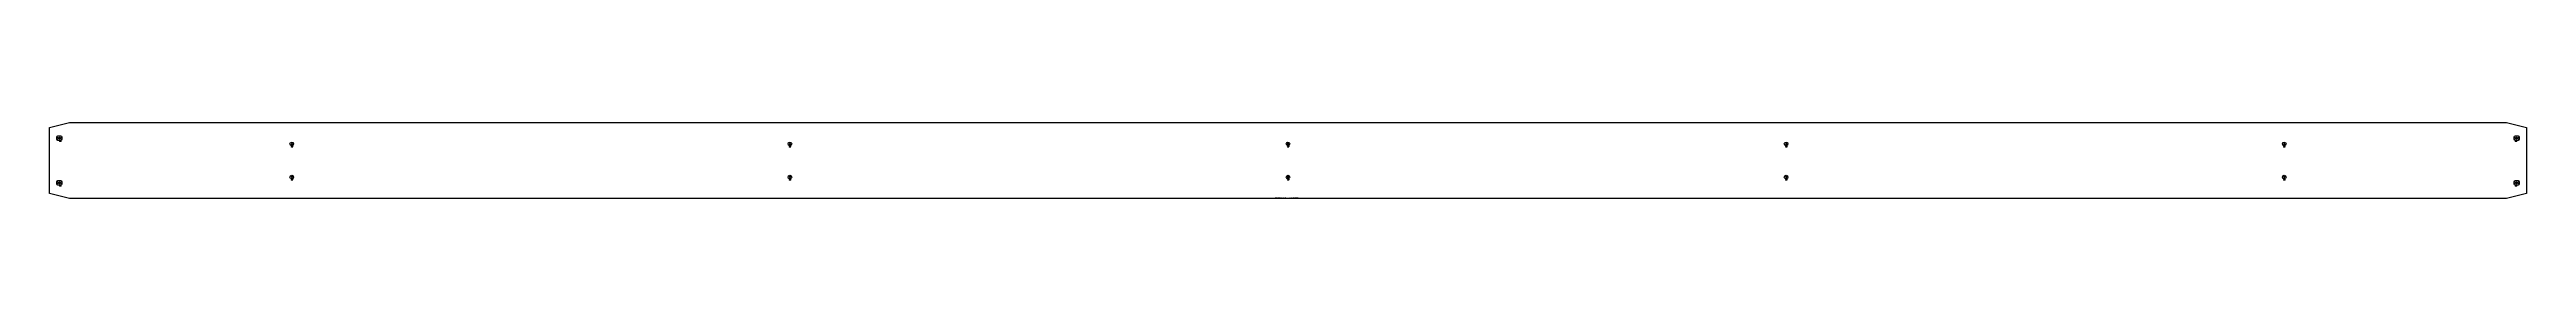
# Model space of a CAD drawing. Extents: x 0 to 14918, y -230 to 230.
import ezdxf

# ---------------------------------------------------------------- set-up
doc = ezdxf.new("R2010")
doc.units = 0
doc.header["$LTSCALE"] = 10
for name, color, linetype in [('BEZ_SCHRAUBEN', 7, 'CONTINUOUS'), ('SCHRAUBEN', 7, 'CONTINUOUS'), ('TEILE', 7, 'CONTINUOUS'), ('UNTERSCHRIFT', 7, 'CONTINUOUS')]:
    doc.layers.add(name, color=color, linetype=linetype)
doc.styles.get("Standard").update_dxf_attribs({"font": 'ROMANS'})

msp = doc.modelspace()

# ---------------------------------------------------------------- linework, layer by layer
at = {"layer": 'SCHRAUBEN', "color": 6}
for p, q in [((59.16452, 140.200012), (48.764519, 129.799988)), ((48.764519, 140.200012), (59.16452, 129.799988)), ((69.16452, 140.200012), (58.764519, 129.799988)), ((58.764519, 140.200012), (69.16452, 129.799988)), ((1463.365601, 104.399933), (1454.565552, 95.599937)), ((1454.565552, 104.399933), (1463.365601, 95.599937)), ((4463.365723, 104.399933), (4454.565918, 95.599937)), ((4454.565918, 104.399933), (4463.365723, 95.599937)), ((7463.365234, 104.399933), (7454.56543, 95.599937)), ((7454.56543, 104.399933), (7463.365234, 95.599937)), ((10463.365234, 104.399933), (10454.566406, 95.599937)), ((10454.566406, 104.399933), (10463.365234, 95.599937)), ((13463.365234, 104.399933), (13454.566406, 95.599937)), ((13454.566406, 104.399933), (13463.365234, 95.599937)), ((14859.171875, 140.200012), (14848.771484, 129.799988)), ((14848.771484, 140.200012), (14859.171875, 129.799988)), ((14869.171875, 140.200012), (14858.771484, 129.799988)), ((14858.771484, 140.200012), (14869.171875, 129.799988)), ((59.16452, -129.800003), (48.764519, -140.200012)), ((48.764519, -129.800003), (59.16452, -140.200012)), ((69.16452, -129.800003), (58.764519, -140.200012)), ((58.764519, -129.800003), (69.16452, -140.200012)), ((1463.365601, -95.600067), (1454.565552, -104.400063)), ((1454.565552, -95.600067), (1463.365601, -104.400063)), ((4463.365723, -95.600067), (4454.565918, -104.400063)), ((4454.565918, -95.600067), (4463.365723, -104.400063)), ((7463.365234, -95.600067), (7454.56543, -104.400063)), ((7454.56543, -95.600067), (7463.365234, -104.400063)), ((10463.365234, -95.600067), (10454.566406, -104.400063)), ((10454.566406, -95.600067), (10463.365234, -104.400063)), ((13463.365234, -95.600067), (13454.566406, -104.400063)), ((13454.566406, -95.600067), (13463.365234, -104.400063)), ((14859.171875, -129.800003), (14848.771484, -140.200012)), ((14848.771484, -129.800003), (14859.171875, -140.200012)), ((14869.171875, -129.800003), (14858.771484, -140.200012)), ((14858.771484, -129.800003), (14869.171875, -140.200012))]:
    msp.add_line(p, q, dxfattribs=at)
at = {"layer": 'SCHRAUBEN', "color": 4}
for p, q in [((63.96452, 148), (53.96452, 148)), ((53.96452, 122), (63.96452, 122)), ((14863.972656, 148), (14853.972656, 148)), ((14853.972656, 122), (14863.972656, 122)), ((63.96452, -122.000008), (53.96452, -122.000008)), ((53.96452, -148.000015), (63.96452, -148.000015)), ((14863.972656, -122.000008), (14853.972656, -122.000008)), ((14853.972656, -148.000015), (14863.972656, -148.000015))]:
    msp.add_line(p, q, dxfattribs=at)
for centre, radius in [((1458.965576, 99.999931), 11.000122), ((4458.96582, 99.999931), 11), ((7458.965332, 99.999931), 11), ((10458.96582, 99.999931), 11), ((13458.96582, 99.999931), 11), ((1458.965576, -100.000069), 11.000122), ((4458.96582, -100.000069), 11), ((7458.965332, -100.000069), 11), ((10458.96582, -100.000069), 11), ((13458.96582, -100.000069), 11)]:
    msp.add_circle(centre, radius, dxfattribs=at)
for centre, radius, start, end in [((53.96452, 135), 13, 450, 270), ((63.96452, 135), 13, 270, 450), ((14853.972656, 135), 13, 450, 270), ((14863.972656, 135), 13, 270, 450), ((53.96452, -135.000015), 13.000008, 450, 270), ((63.96452, -135.000015), 13, 270, 450), ((14853.972656, -135.000015), 13.000008, 450, 270), ((14863.972656, -135.000015), 13, 270, 450)]:
    msp.add_arc(centre, radius, start, end, dxfattribs=at)
at = {"layer": 'TEILE', "color": 2}
for p, q in [((0, 200.003754), (119.993668, 230)), ((0, -199.999557), (0, 200.003754)), ((119.993668, 230), (14797.933594, 230)), ((14797.933594, 230), (14917.935547, 200.001663)), ((14917.935547, 200.001663), (14917.935547, -199.999084)), ((119.999016, -230), (0, -199.999557)), ((14797.938477, -230), (119.999016, -230)), ((14917.935547, -199.999084), (14797.938477, -230))]:
    msp.add_line(p, q, dxfattribs=at)

# ---------------------------------------------------------------- texts
at = {"layer": 'BEZ_SCHRAUBEN', "color": 2, "oblique": 15, "width": 0.8}
for s, p in [(' ø26', (55.964512, 114.5)), (' ø22', (1450.965698, 81.499931)), (' ø22', (4450.96582, 81.499931)), (' ø22', (7450.966309, 81.499931)), (' ø22', (10450.96582, 81.499931)), (' ø22', (13450.96582, 81.499931)), (' ø26', (14845.97168, 114.5)), (' ø22', (1450.965698, -118.500069)), (' ø22', (4450.96582, -118.500069)), (' ø22', (7450.966309, -118.500069)), (' ø22', (10450.96582, -118.500069)), (' ø22', (13450.96582, -118.500069)), (' ø26', (55.964512, -155.5)), (' ø26', (14845.97168, -155.5))]:
    msp.add_text(s, height=5, dxfattribs=at).set_placement(p)
at = {"layer": 'UNTERSCHRIFT', "color": 2, "oblique": 15, "width": 0.8}
for s, p in [('Project  DP0GN9  ,Qty. 2  , Pos. ', (7380.96875, -228)), ('10316', (7466.768555, -228)), ('  , Profi l PL460*20', (7479.768555, -228))]:
    msp.add_text(s, height=3.25, dxfattribs=at).set_placement(p)

doc.saveas('drawing.dxf')
